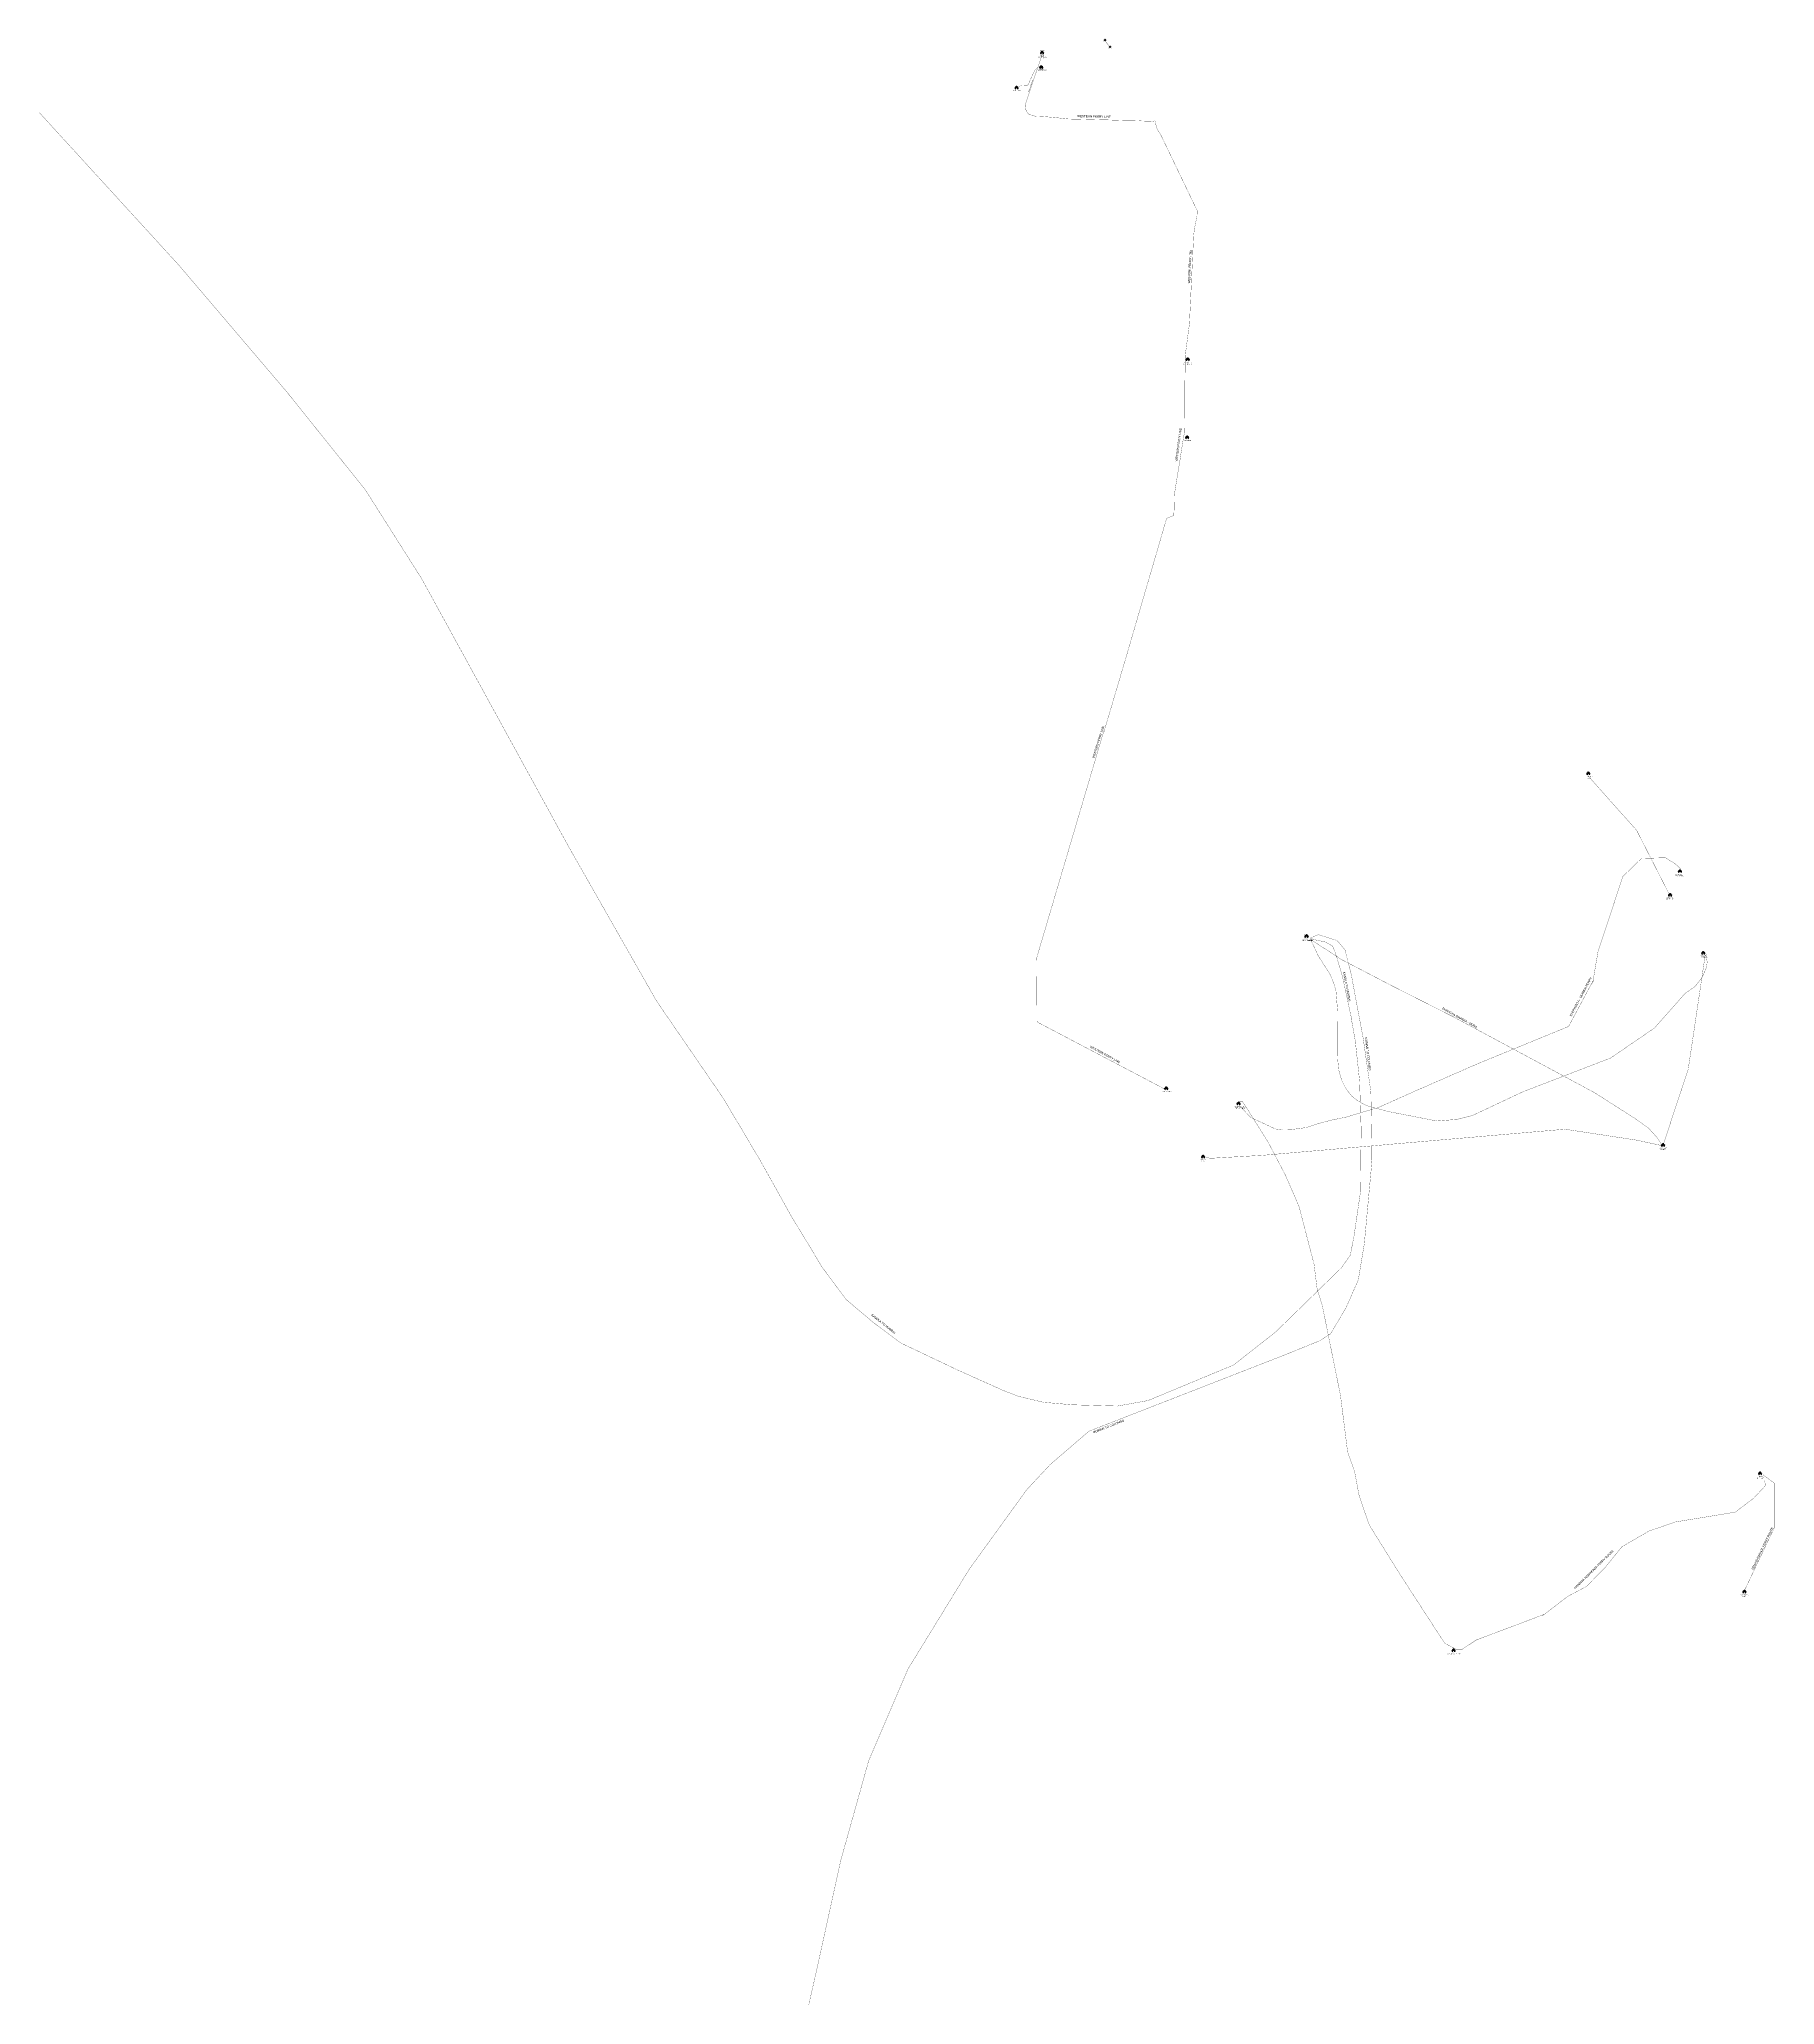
# Model space of a CAD drawing. Header units: metres. Extents: x 244144 to 284336, y 2072778 to 2140140.
# Drawn here: x 244144 to 284336, y 2072778 to 2118291 of the extents above; entities that cross this region are included whole.
import ezdxf

# ---------------------------------------------------------------- set-up
doc = ezdxf.new("R2010")
doc.units = ezdxf.units.M
doc.header["$MEASUREMENT"] = 0
doc.linetypes.add('DASHED2', pattern=[0.375, 0.25, -0.125])
doc.linetypes.add('HIDDEN', pattern=[0.375, 0.25, -0.125])
for name, color, linetype in [('FERRY', 14, 'Continuous'), ('FERRY ROUTE', 5, 'Continuous'), ('FERRY ROUTE TEXT', 7, 'Continuous'), ('JETTY TEXT', 7, 'Continuous')]:
    doc.layers.add(name, color=color, linetype=linetype)
doc.styles.get("Standard").update_dxf_attribs({"font": 'arial.ttf'})

# ---------------------------------------------------------------- blocks, each defined once
blk = doc.blocks.new('TUYJYHJ')
h = blk.add_hatch(color=256)
h.dxf.hatch_style = 1
h.paths.add_polyline_path([(-17427, 33760, 0.39278628), (-17566, 33889), (-18045, 33889), (-18075, 34080), (-17901, 34205), (-17918, 34237), (-18098, 34237), (-18112, 34354), (-18272, 34355), (-18285, 34236), (-18465, 34234), (-18482, 34202), (-18306, 34078), (-18333, 33889), (-18821, 33889, 0.38085272), (-18952, 33762), (-19066, 33168), (-19383, 33085), (-19217, 32340, 0.14161715), (-18869, 31851, 0.01360892), (-18837, 31886, -0.14156958), (-19171, 32353), (-19326, 33051), (-18254, 33330), (-18191, 32633), (-18127, 33330), (-17055, 33051), (-17210, 32353, -0.14217106), (-17546, 31885, 0.01341741), (-17514, 31849, 0.14212167), (-17165, 32340), (-16999, 33085), (-17315, 33168)])
h.paths.add_polyline_path([(-17377, 33184), (-18191, 33396), (-19003, 33184), (-18894, 33755, -0.38758348), (-18819, 33831), (-17566, 33831, -0.40304618), (-17485, 33753)], flags=16)
h.paths.add_polyline_path([(-17522, 33276), (-18153, 33444, 0.10997523), (-18246, 33444), (-18863, 33280, -0.39533261), (-18920, 33345), (-18859, 33724, -0.29490153), (-18804, 33783), (-17594, 33782, -0.3365152), (-17524, 33736), (-17447, 33341, -0.38406161)], flags=0)
h.paths.add_polyline_path([(-18093, 33889), (-18286, 33889), (-18255, 34100), (-18379, 34188), (-18243, 34190), (-18230, 34308), (-18154, 34307), (-18140, 34190), (-18003, 34190), (-18126, 34101)], flags=16)
at = {"const_width": 10}
blk.add_lwpolyline([(-20070, 34743), (-16263, 34743), (-16263, 31059), (-20070, 31059)], close=True, dxfattribs=at)
at = {"flags": 128}
for points in [[(-18869, 31851, -0.14161715), (-19217, 32340), (-19383, 33085), (-19066, 33168), (-18952, 33762, -0.38085272), (-18821, 33889), (-18333, 33889), (-18306, 34078), (-18482, 34202), (-18465, 34234), (-18285, 34236), (-18272, 34355), (-18112, 34354), (-18112, 34354), (-18098, 34237), (-17918, 34237), (-17901, 34205), (-18075, 34080), (-18045, 33889), (-17565, 33889), (-17565, 33889, -0.39197749), (-17427, 33760), (-17315, 33168), (-16999, 33085), (-17165, 32340, -0.14212167), (-17514, 31849)], [(-18837, 31886, -0.14156958), (-19171, 32353), (-19326, 33051), (-18254, 33330)], [(-17377, 33184), (-17485, 33753, 0.40197813), (-17565, 33831), (-18819, 33831, 0.38758348), (-18894, 33755), (-19003, 33184)], [(-18127, 33330), (-17055, 33051), (-17210, 32353, -0.14217106), (-17546, 31885)]]:
    blk.add_lwpolyline(points, format="xyb", dxfattribs=at)
for points in [[(-18286, 33889), (-18255, 34100), (-18379, 34188), (-18243, 34190), (-18230, 34308), (-18154, 34307), (-18140, 34190), (-18003, 34190), (-18126, 34101), (-18093, 33889)], [(-19003, 33184), (-18191, 33396), (-17377, 33184)], [(-18093, 33889), (-18286, 33889)], [(-18127, 33330), (-18191, 32633), (-18254, 33330)]]:
    blk.add_lwpolyline(points, dxfattribs=at)
at = {"const_width": 10}
blk.add_lwpolyline([(-19531, 31574, 0.24639848), (-18801, 31932, 0.42061679), (-17584, 31932, 0.24455501), (-16847, 31572, -0.2283367), (-17585, 31739, -0.42078904), (-18798, 31742, -0.26630959)], format="xyb", close=True, dxfattribs=at)
at = {"const_width": 10, "flags": 128}
blk.add_lwpolyline([(-17594, 33782, -0.3365152), (-17524, 33736), (-17447, 33341, -0.38406161), (-17522, 33276), (-18153, 33444, 0.10997523), (-18246, 33444), (-18863, 33280, -0.39533261), (-18920, 33345), (-18859, 33724, -0.29490153), (-18804, 33783)], format="xyb", close=True, dxfattribs=at)

msp = doc.modelspace()

# ---------------------------------------------------------------- linework, layer by layer
at = {"layer": 'FERRY ROUTE', "linetype": 'DASHED2', "ltscale": 100, "const_width": 5}
for points in [[(268827, 2118261), (268934, 2118117)], [(266842, 2117187), (266850, 2117202), (266869, 2117217), (266902, 2117226), (266930, 2117226), (266970, 2117222), (267022, 2117223), (267041, 2117239), (267059, 2117271), (267188, 2117556), (267204, 2117579), (267237, 2117607), (267281, 2117639)]]:
    msp.add_lwpolyline(points, dxfattribs=at)
at = {"layer": 'FERRY ROUTE', "linetype": 'DASHED2', "ltscale": 500, "const_width": 5}
for points in [[(267372, 2117942), (267188, 2117404), (267008, 2116864), (266976, 2116778), (266976, 2116742), (266985, 2116687), (267007, 2116620), (267038, 2116583), (267063, 2116558), (267133, 2116531), (267203, 2116512), (267251, 2116508), (267357, 2116505), (267501, 2116494), (267696, 2116476), (267982, 2116446), (268161, 2116442), (268383, 2116437), (268658, 2116430), (268872, 2116425), (269311, 2116411), (269595, 2116408), (269691, 2116399), (269868, 2116396), (269919, 2116391), (269983, 2116402), (270023, 2116236), (270132, 2116049), (270961, 2114323), (270956, 2114199), (270901, 2113925), (270879, 2113758), (270863, 2113428), (270796, 2112010), (270782, 2111709), (270734, 2111357), (270709, 2111152), (270691, 2111040), (270680, 2110938), (270682, 2110733), (270676, 2110344), (270674, 2109693), (270670, 2109362), (270668, 2109199), (270632, 2109000), (270561, 2108543), (270480, 2108050), (270455, 2107899), (270433, 2107742), (270431, 2107622), (270425, 2107389), (270419, 2107266), (270251, 2107196), (270051, 2106505), (269750, 2105480), (269348, 2104100), (268995, 2102908), (268803, 2102260)], [(268800, 2102281), (267241, 2097013), (267252, 2095536), (270201, 2093986)], [(281905, 2098471), (281138, 2099973), (280050, 2101193), (280022, 2101239)], [(281747, 2092668), (282334, 2094447), (282497, 2095539), (282727, 2097085)], [(271122, 2092405), (271274, 2092379), (272484, 2092448), (279479, 2093052), (281132, 2092800), (281747, 2092668)]]:
    msp.add_lwpolyline(points, dxfattribs=at)
at = {"layer": 'FERRY ROUTE', "linetype": 'DASHED2', "ltscale": 200, "const_width": 5}
for points in [[(273573, 2097462), (273932, 2097387), (274098, 2097290), (274165, 2097127), (274168, 2097113), (274321, 2096606), (274533, 2095621), (274532, 2095601), (274627, 2095072), (274624, 2095079), (274722, 2094169), (274758, 2093056), (274743, 2091606), (274591, 2090566), (274507, 2090137), (274321, 2089870), (274313, 2089855), (272777, 2088356), (271803, 2087592), (269823, 2086769), (269115, 2086641), (268069, 2086670), (267399, 2086729), (266819, 2086867), (266463, 2087005), (265405, 2087479), (264091, 2088104), (263464, 2088573), (262832, 2089106), (262284, 2089842), (261554, 2091049), (260835, 2092338), (259986, 2093767), (258442, 2096016), (256399, 2099602), (252999, 2105801), (251693, 2107861), (249881, 2110120), (247372, 2113065), (244146, 2116592)], [(271959, 2093576), (271962, 2093572), (272206, 2093321), (272771, 2093059), (272773, 2093058), (272934, 2093040), (273145, 2093045), (273478, 2093089), (273747, 2093178), (274089, 2093267), (274424, 2093336), (275157, 2093555), (275968, 2093918), (277461, 2094570), (279562, 2095431), (280132, 2096495), (280130, 2096470), (280121, 2096445), (280244, 2097166), (280820, 2098905), (281252, 2099324), (281807, 2099338), (282038, 2099193), (282165, 2099074)], [(273584, 2097480), (273767, 2097557), (274167, 2097432), (274207, 2097413), (274384, 2097207), (274530, 2096629), (274807, 2095143), (274984, 2093910), (275008, 2092316), (274831, 2090395), (274693, 2089567), (274410, 2088922), (274051, 2088315), (273807, 2088157), (272988, 2087825), (268453, 2086058), (267562, 2085292), (267012, 2084703), (265679, 2082859), (264264, 2080554), (263351, 2078424), (262705, 2076117), (262138, 2073538), (261965, 2072781)], [(282748, 2097098), (282772, 2096919), (282754, 2096794), (282657, 2096571), (282489, 2096356), (282260, 2096196), (281553, 2095397), (280536, 2094701), (278502, 2093918), (277337, 2093370), (276976, 2093279), (276514, 2093242), (275388, 2093461), (274875, 2093601), (274667, 2093718), (274551, 2093810), (274466, 2093912), (274387, 2094028), (274305, 2094190), (274237, 2094430), (274213, 2094695), (274209, 2095231), (274215, 2095757), (274174, 2096260), (274128, 2096417), (274046, 2096626), (273763, 2097068), (273689, 2097230), (273582, 2097457)], [(273593, 2097442), (274307, 2096979), (275489, 2096364), (276907, 2095647), (279117, 2094461), (280162, 2093899), (281103, 2093299), (281412, 2093078), (281602, 2092871), (281757, 2092638)]]:
    msp.add_lwpolyline(points, dxfattribs=at)
at = {"layer": 'FERRY ROUTE', "linetype": 'DASHED2', "ltscale": 200}
for points in [[(271894, 2093698, 5, 5, 0), (271999, 2093702, 5, 5, 0), (272085, 2093579, 5, 5, 0), (272607, 2092746, 5, 5, 0), (273009, 2091978, 5, 5, 0), (273320, 2091260, 5, 5, 0), (273666, 2089932, 5, 5, 0), (273740, 2089339, 5, 5, 0), (273858, 2088970, 5, 5, 0), (274280, 2086883, 5, 5, 0), (274444, 2085581, 5, 5, 0), (274606, 2085122, 5, 5, 0), (274713, 2084560, 5, 5, 0), (274945, 2083887, 5, 5, 0), (275653, 2082751, 5, 5, 0), (276691, 2081150, 5, 5, 0), (276955, 2081009, 5, 5, 0), (277106, 2081013, 5, 5, 0), (277455, 2081244, 5, 5, 0), (277475, 2081243, 5, 5, 0), (278983, 2081811, 5, 5, 0), (278962, 2081788, 5, 5, 0), (279545, 2082235, 5, 5, 0), (279978, 2082464, 5, 5, 0), (280416, 2082912, 5, 5, 0), (280797, 2083383, 5, 5, 0), (281424, 2083746, 5, 5, 0), (282032, 2083956, 5, 5, 0), (283425, 2084185, 5, 5, 0), (283853, 2084512, 5, 5, 0), (284128, 2084806, 5, 5, 0), (284099, 2084911, 5, 5, 0)], [(284063, 2085050, 5, 5, 0), (284331, 2084854, 5, 5, 0), (284333, 2083836, 5, 5, 0), (283640, 2082379, 0, 0, 0)]]:
    msp.add_lwpolyline(points, format="xyseb", dxfattribs=at)

# ---------------------------------------------------------------- block references
at = {"layer": 'FERRY'}
for p, xscale, yscale, zscale in [((269006, 2117948), 0.009884190465333027, 0.009884190465333027, 0.009884190465333027), ((267853, 2117098), 0.0266638455042826, 0.0266638455042826, 0.0266638455042826), ((269122, 2117789), 0.009884190465333027, 0.009884190465333027, 0.009884190465333027), ((267833, 2116764), 0.0266638455042826, 0.0266638455042826, 0.0266638455042826), ((267263, 2116288), 0.0266638455042826, 0.0266638455042826, 0.0266638455042826), ((271227, 2110000), 0.0266638455042826, 0.0266638455042826, 0.0266638455042826), ((271213, 2108190), 0.0266638455042826, 0.0266638455042826, 0.0266638455042826), ((280504, 2100408), 0.0266638455042826, 0.0266638455042826, 0.0266638455042826), ((282626, 2098144), 0.0266638455042826, 0.0266638455042826, 0.0266638455042826), ((282397, 2097594), 0.0266638455042826, 0.0266638455042826, 0.0266638455042826), ((273981, 2096641), 0.0266638455042826, 0.0266638455042826, 0.0266638455042826), ((283167, 2096251), 0.0266638455042826, 0.0266638455042826, 0.0266638455042826), ((270729, 2093117), 0.0266638455042826, 0.0266638455042826, 0.0266638455042826), ((272403, 2092764), 0.0266638455042826, 0.0266638455042826, 0.0266638455042826), ((282234, 2091806), 0.0266638455042826, 0.0266638455042826, 0.0266638455042826), ((271582, 2091533), 0.0266638455042826, 0.0266638455042826, 0.0266638455042826), ((284483, 2084198), 0.0266638455042826, 0.0266638455042826, 0.0266638455042826), ((284119, 2081461), 0.0266638455042826, 0.0266638455042826, 0.0266638455042826), ((277384, 2080100), 0.0266638455042826, 0.0266638455042826, 0.0266638455042826)]:
    msp.add_blockref('TUYJYHJ', p, dxfattribs=dict(at, xscale=xscale, yscale=yscale, zscale=zscale))

# ---------------------------------------------------------------- texts
at = {"layer": 'FERRY ROUTE TEXT', "insert": (268840, 2118255), "char_height": 5, "attachment_point": 1, "rotation": 306.6239}
msp.add_mtext_dynamic_manual_height_columns('{\\fCalibri|b0|i0|c0|p34;\\W8.53034;   \\W1;MADH VERSOVA FERRY}', width=165.28, gutter_width=1, heights=[55.1], dxfattribs=at)
at = {"layer": 'FERRY ROUTE TEXT', "linetype": 'HIDDEN', "ltscale": 3, "attachment_point": 1}
for s, insert, char_height, rotation in [('WESTERN FERRY LINE', (267043, 2117062), 20, 71.3993), ('WESTERN FERRY LINE', (268181, 2116540), 50, 358.7465), ('WESTERN FERRY LINE', (270744, 2112641), 50, 87.0763), ('WESTERN FERRY LINE', (270452, 2108520), 50, 82.5826), ('WESTERN FERRY LINE', (268531, 2101657), 50, 72.7045), ('KANDLA TO MUMBAI', (274386, 2096699), 50, 280.8084), ('ELEPHANTA - MUMBAI FERRY', (279586, 2095685), 50, 61.9931), ('BHAUCHA DHAKKA - MORA', (276652, 2095876), 50, 330.9927), ('WESTERN FERRY LINE', (268498, 2094994), 50, 330.9927), ('MUMBAI TO COLOMBO', (274895, 2095184), 50, 276.8612), ('KANDLA TO MUMBAI', (263437, 2088780), 50, 321.3732), ('MUMBAI TO COLOMBO', (268539, 2086053), 50, 21.0999), ('REWAS-KARNJA FERRY ROUTE', (283798, 2082868), 50, 64.5103), ('MANDWA NAWAPADA FERRY ROUTE', (279680, 2082433), 50, 44.5461)]:
    msp.add_mtext_dynamic_manual_height_columns(s, width=1410.94, gutter_width=1, heights=[0], dxfattribs=dict(at, insert=insert, char_height=char_height, rotation=rotation))
at = {"layer": 'JETTY TEXT', "attachment_point": 1}
for s, width, heights, insert, char_height in [('{\\fCalibri|b0|i0|c0|p34;\\W8.75971; \\W1;MADH JETTY}', 142.23, [54], (268754, 2118248), 10), ('{\\fCalibri|b0|i0|c0|p34;\\W2.11768; \\W1;VERSOVA JETTY \\P\\W5.38011;  \\W1;FERRY}', 114.79, [55.1], (268887, 2118091), 10), ('{\\fCalibri|b0|i0|c0|p34;\\W8.31989; \\W1;NAWA NAGAR}', 300.43, [54], (267224, 2117588), 20), ('{\\fCalibri|b0|i0|c0|p34;\\W8.36309; \\W1;AMBU ISLAND}', 300.43, [54], (266636, 2117112), 20), ('{\\fCalibri|b0|i0|c0|p34;\\W5.5462; \\W1;PIRPAU JETTY \\P\\W6.11543;  \\W1;FERRY }', 250.54, [54], (279914, 2101225), 20), ('{\\fCalibri|b0|i0|c0|p34;ELEPHANTA FERRY STATION}', 211.58, [54], (282033, 2098962), 20), ('{\\fCalibri|b0|i0|c0|p34;\\W4.40008; \\W1;ELEPHANTA \\P{\\W3.799651; }JETTY FERRY }', 211.58, [54], (281804, 2098412), 20), ('{\\fCalibri|b0|i0|c0|p34;\\W5.51171; \\W1;ELEPHANTA \\P{\\W2.358366; }FERRY STATION}', 227.41, [54], (282571, 2097068), 20), ('{\\fCalibri|b0|i0|c0|p34;\\W0.82142; \\W1;GATEWAY OF INDIA \\P{\\W3.191825; }FERRY TERMINAL}', 263.64, [54], (271824, 2093581), 20), ('{\\fCalibri|b0|i0|c0|p34;\\W1.56128; \\W1;SASSOON \\P{\\W5.067758; }DOCK}', 142.23, [54], (271029, 2092358), 20), ('{\\fCalibri|b0|i0|c0|p34;\\W5.31088; \\W1;MORA FERRY \\P{\\W9.363798; }STATION}', 242.21, [54], (281628, 2092624), 20), ('{\\fCalibri|b0|i0|c0|p34;\\W5.2672; \\W1;KARNJA \\P{\\W1.033942; }JETTY FERRY }', 172.18, [0], (283916, 2085016), 20), ('{\\fCalibri|b0|i0|c0|p34;\\W4.81256; \\W1;REVAS DHAKKA \\P\\W6.58069;  \\W1;FERRY }', 263.79, [0], (283502, 2082278), 20), ('{\\fCalibri|b0|i0|c0|p34;\\W8.04156;   \\W1;MANDWA JETTY FERRY }', 636.87, [115], (276592, 2080908), 20)]:
    msp.add_mtext_dynamic_manual_height_columns(s, width=width, gutter_width=1, heights=heights, dxfattribs=dict(at, insert=insert, char_height=char_height))
at = {"layer": 'JETTY TEXT', "char_height": 20, "attachment_point": 1}
for s, insert, width in [('{\\W8.932437; }MADH \\P{\\W1.289204; }DONGARPADA \\P{\\W8.515917; }JETTY', (267266, 2117919), 216.62), ('{\\W2.062098; }WARIN PADA \\P{\\W0.305507; }FISHING JETTY', (270638, 2110814), 208.69), ('{\\W2.977739; }BOAT DOCK', (270634, 2109011), 208.69), ('{\\W9.37065; }BHAUCHA DHAKKA \\P{\\W9.218629; }(FERRY TERMINAL)', (273303, 2097467), 402.75), ('MARINE DRIVE', (270158, 2093934), 325.49)]:
    msp.add_mtext(s, dxfattribs=dict(at, insert=insert, width=width))

doc.saveas('drawing.dxf')
